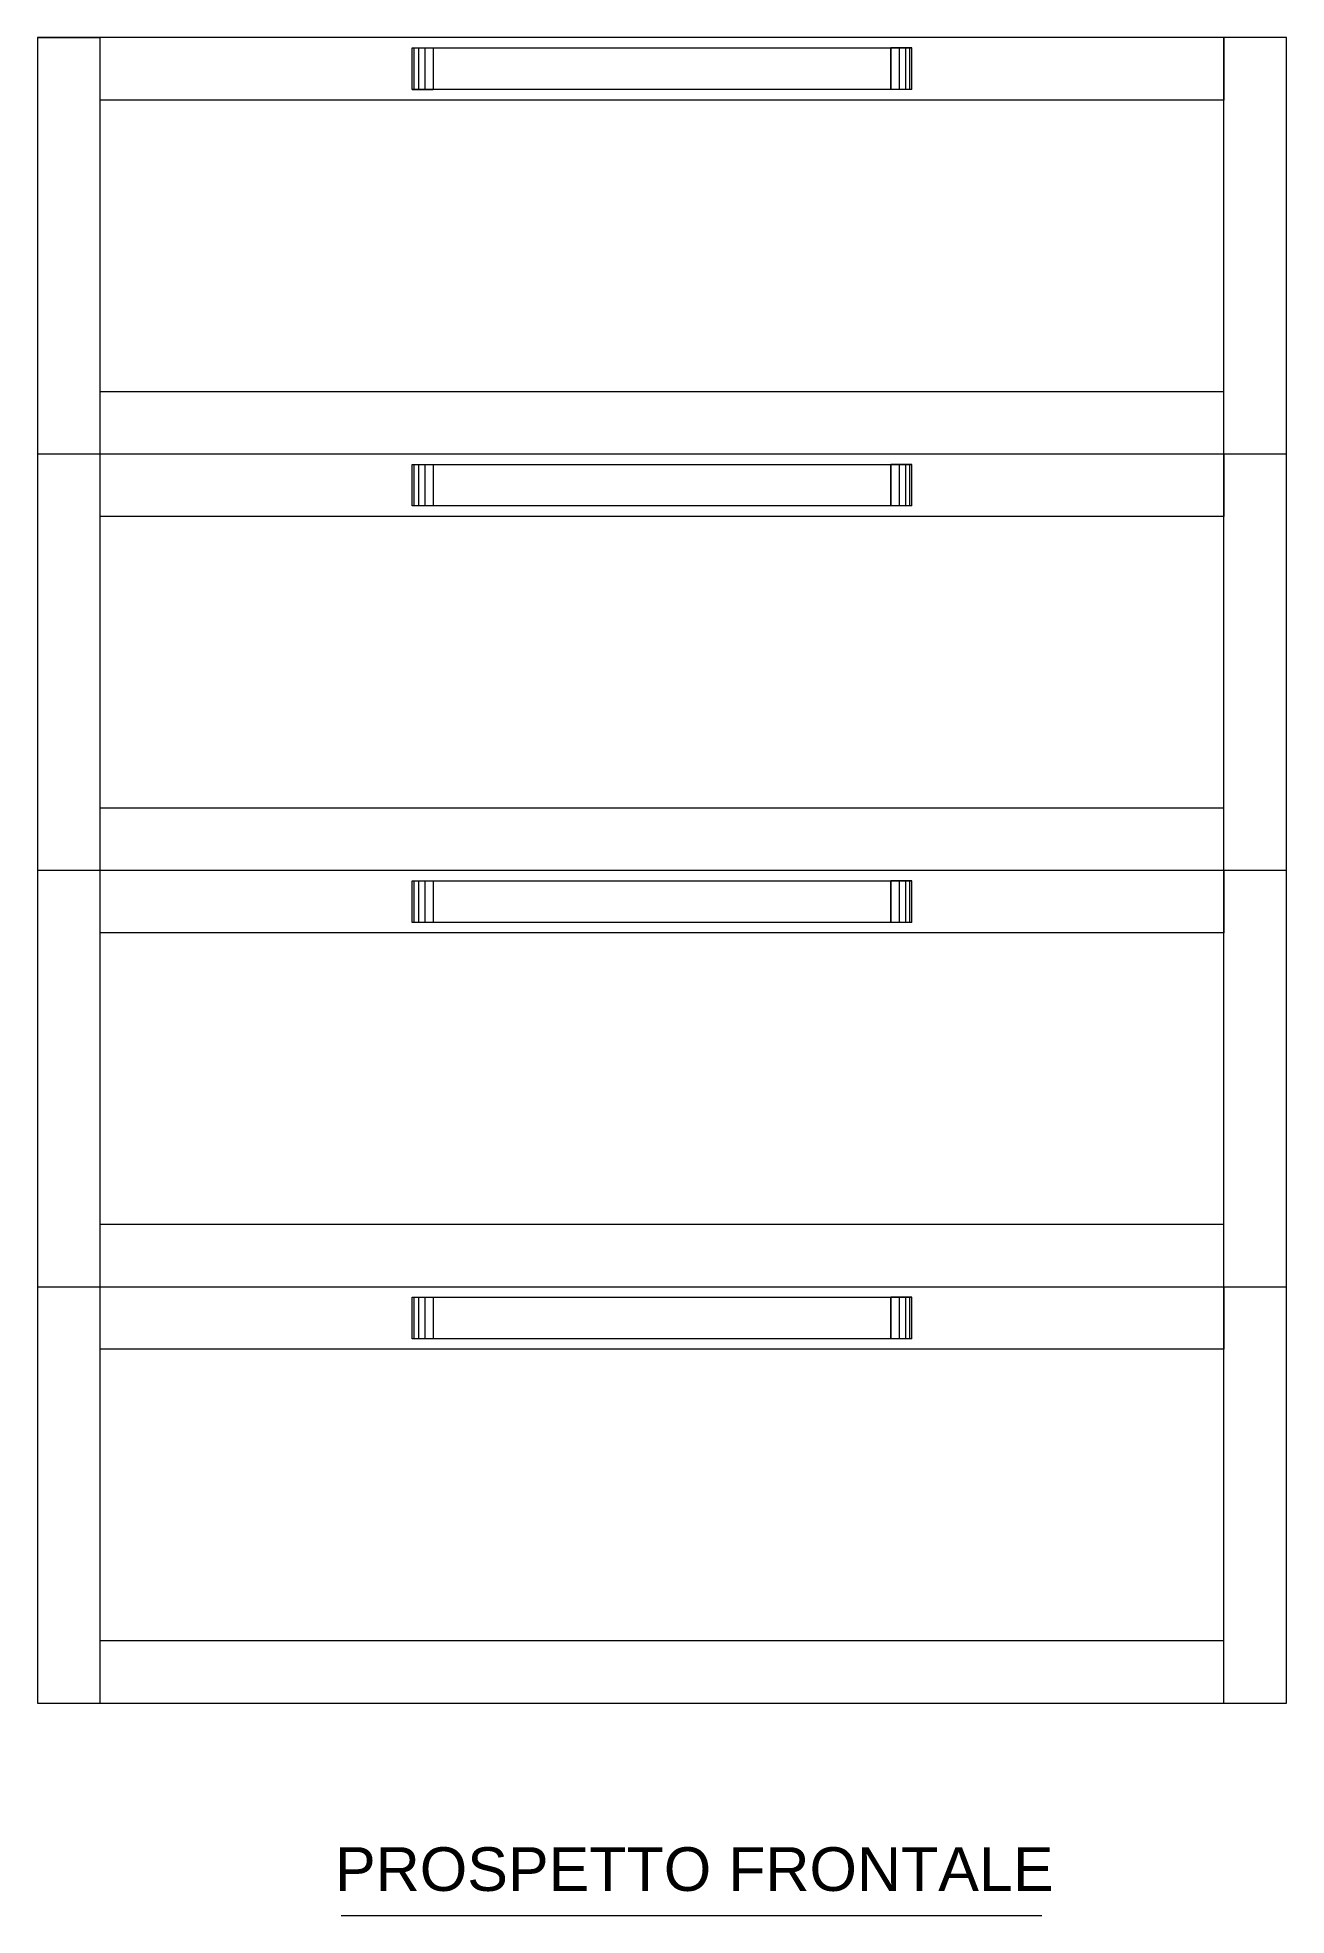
# Model space of a CAD drawing. Header units: millimetres. Extents: x 1515 to 3782, y 1467 to 2417.
# Drawn here: x 3110.6 to 3170.6, y 2302.6 to 2392.8 of the extents above; entities that cross this region are included whole.
import ezdxf

# ---------------------------------------------------------------- set-up
doc = ezdxf.new("R2010")
doc.units = ezdxf.units.MM
doc.layers.add('A-FURN', color=8, linetype='Continuous', lineweight=18)
doc.layers.add('G-ANNO-DIM', color=3, linetype='Continuous', lineweight=18)
doc.styles.add('underline', font='arial.ttf')

msp = doc.modelspace()

# ---------------------------------------------------------------- texts
at = {"layer": 'G-ANNO-DIM', "style": 'underline'}
msp.add_text('PROSPETTO FRONTALE', height=2.09789, dxfattribs=at).set_placement((3124.881, 2303.761))

# ---------------------------------------------------------------- linework, layer by layer
at = {"layer": 'A-FURN'}
for p, q in [((3128.588, 2390.284), (3128.588, 2392.284)), ((3128.588, 2392.284), (3129.588, 2392.284)), ((3128.688, 2390.284), (3128.688, 2392.284)), ((3128.888, 2392.284), (3128.888, 2390.284)), ((3128.888, 2392.284), (3129.188, 2392.284)), ((3129.188, 2392.284), (3129.188, 2390.284)), ((3129.588, 2392.284), (3129.588, 2390.284)), ((3151.588, 2392.284), (3151.588, 2390.284)), ((3152.588, 2392.284), (3151.588, 2392.284)), ((3152.288, 2392.284), (3151.988, 2392.284)), ((3151.988, 2392.284), (3151.988, 2390.284)), ((3152.288, 2392.284), (3152.288, 2390.284)), ((3152.488, 2390.284), (3152.488, 2392.284)), ((3152.588, 2390.284), (3152.588, 2392.284)), ((3167.588, 2372.784), (3167.588, 2392.784)), ((3152.588, 2390.284), (3128.588, 2390.284)), ((3128.588, 2390.284), (3129.588, 2390.284)), ((3128.588, 2390.284), (3128.688, 2390.284)), ((3152.588, 2390.284), (3151.588, 2390.284)), ((3152.588, 2390.284), (3152.488, 2390.284)), ((3110.588, 2372.784), (3110.588, 2352.784)), ((3110.588, 2372.784), (3113.588, 2372.784)), ((3113.588, 2372.784), (3113.588, 2352.784)), ((3128.588, 2370.284), (3128.588, 2372.284)), ((3128.588, 2372.284), (3129.588, 2372.284)), ((3128.688, 2370.284), (3128.688, 2372.284)), ((3128.888, 2372.284), (3128.888, 2370.284)), ((3128.888, 2372.284), (3129.188, 2372.284)), ((3129.188, 2372.284), (3129.188, 2370.284)), ((3129.588, 2372.284), (3129.588, 2370.284)), ((3151.588, 2372.284), (3151.588, 2370.284)), ((3152.588, 2372.284), (3151.588, 2372.284)), ((3152.288, 2372.284), (3151.988, 2372.284)), ((3151.988, 2372.284), (3151.988, 2370.284)), ((3152.288, 2372.284), (3152.288, 2370.284)), ((3152.488, 2370.284), (3152.488, 2372.284)), ((3152.588, 2370.284), (3152.588, 2372.284)), ((3167.588, 2352.784), (3167.588, 2372.784)), ((3170.588, 2352.784), (3170.588, 2372.784)), ((3152.588, 2370.284), (3128.588, 2370.284)), ((3152.588, 2370.284), (3151.588, 2370.284)), ((3152.588, 2370.284), (3152.488, 2370.284)), ((3113.588, 2355.784), (3167.588, 2355.784)), ((3110.588, 2352.784), (3110.588, 2332.784)), ((3110.588, 2352.784), (3113.588, 2352.784)), ((3110.588, 2352.784), (3170.588, 2352.784)), ((3113.588, 2352.784), (3113.588, 2332.784)), ((3167.588, 2332.784), (3167.588, 2352.784)), ((3167.588, 2352.784), (3167.588, 2349.784)), ((3170.588, 2332.784), (3170.588, 2352.784)), ((3128.588, 2350.284), (3128.588, 2352.284)), ((3128.588, 2352.284), (3129.588, 2352.284)), ((3128.688, 2350.284), (3128.688, 2352.284)), ((3128.888, 2352.284), (3128.888, 2350.284)), ((3128.888, 2352.284), (3129.188, 2352.284)), ((3129.188, 2352.284), (3129.188, 2350.284)), ((3129.588, 2352.284), (3129.588, 2350.284)), ((3151.588, 2352.284), (3151.588, 2350.284)), ((3152.588, 2352.284), (3151.588, 2352.284)), ((3152.288, 2352.284), (3151.988, 2352.284)), ((3151.988, 2352.284), (3151.988, 2350.284)), ((3152.288, 2352.284), (3152.288, 2350.284)), ((3152.488, 2350.284), (3152.488, 2352.284)), ((3152.588, 2350.284), (3152.588, 2352.284)), ((3167.588, 2349.784), (3113.588, 2349.784)), ((3152.588, 2350.284), (3128.588, 2350.284)), ((3152.588, 2350.284), (3151.588, 2350.284)), ((3152.588, 2350.284), (3152.488, 2350.284)), ((3113.588, 2335.784), (3167.588, 2335.784)), ((3110.588, 2332.784), (3110.588, 2312.784)), ((3110.588, 2332.784), (3113.588, 2332.784)), ((3110.588, 2332.784), (3170.588, 2332.784)), ((3113.588, 2332.784), (3113.588, 2312.784)), ((3167.588, 2312.784), (3167.588, 2332.784)), ((3167.588, 2332.784), (3167.588, 2329.784)), ((3170.588, 2312.784), (3170.588, 2332.784)), ((3128.588, 2330.284), (3128.588, 2332.284)), ((3128.588, 2332.284), (3129.588, 2332.284)), ((3128.688, 2330.284), (3128.688, 2332.284)), ((3128.888, 2332.284), (3128.888, 2330.284)), ((3128.888, 2332.284), (3129.188, 2332.284)), ((3129.188, 2332.284), (3129.188, 2330.284)), ((3129.588, 2332.284), (3129.588, 2330.284)), ((3151.588, 2332.284), (3151.588, 2330.284)), ((3152.588, 2332.284), (3151.588, 2332.284)), ((3152.288, 2332.284), (3151.988, 2332.284)), ((3151.988, 2332.284), (3151.988, 2330.284)), ((3152.288, 2332.284), (3152.288, 2330.284)), ((3152.488, 2330.284), (3152.488, 2332.284)), ((3152.588, 2330.284), (3152.588, 2332.284)), ((3152.588, 2330.284), (3128.588, 2330.284)), ((3152.588, 2330.284), (3151.588, 2330.284)), ((3152.588, 2330.284), (3152.488, 2330.284)), ((3167.588, 2329.784), (3113.588, 2329.784)), ((3113.588, 2315.784), (3167.588, 2315.784)), ((3110.588, 2312.784), (3170.588, 2312.784))]:
    msp.add_line(p, q, dxfattribs=at)
for points in [[(3110.588, 2392.784), (3110.588, 2372.784), (3170.588, 2372.784), (3170.588, 2392.784), (3110.588, 2392.784), (3113.588, 2392.784), (3113.588, 2372.784)], [(3167.588, 2392.784), (3167.588, 2389.784), (3113.588, 2389.784)], [(3128.588, 2392.284), (3152.588, 2392.284)], [(3151.588, 2390.284), (3151.588, 2392.284)], [(3151.588, 2390.284), (3151.588, 2392.284)], [(3151.588, 2390.284), (3151.588, 2392.284)], [(3113.588, 2375.784), (3167.588, 2375.784)], [(3167.588, 2372.784), (3167.588, 2369.784), (3113.588, 2369.784)], [(3128.588, 2372.284), (3152.588, 2372.284)], [(3151.588, 2370.284), (3151.588, 2372.284)], [(3151.588, 2370.284), (3151.588, 2372.284)], [(3151.588, 2370.284), (3151.588, 2372.284)], [(3128.588, 2352.284), (3152.588, 2352.284)], [(3151.588, 2350.284), (3151.588, 2352.284)], [(3151.588, 2350.284), (3151.588, 2352.284)], [(3151.588, 2350.284), (3151.588, 2352.284)], [(3128.588, 2332.284), (3152.588, 2332.284)], [(3151.588, 2330.284), (3151.588, 2332.284)], [(3151.588, 2330.284), (3151.588, 2332.284)], [(3151.588, 2330.284), (3151.588, 2332.284)]]:
    msp.add_lwpolyline(points, dxfattribs=at)
at = {"layer": 'G-ANNO-DIM'}
msp.add_line((3125.18, 2302.583), (3158.831, 2302.583), dxfattribs=at)

msp.set_redraw_order([(e.dxf.handle, doc.entitydb.next_handle()) for e in msp.query("TEXT MTEXT ATTDEF DIMENSION ARC_DIMENSION")])  # texts and dimensions are drawn at this point

doc.saveas('drawing.dxf')
